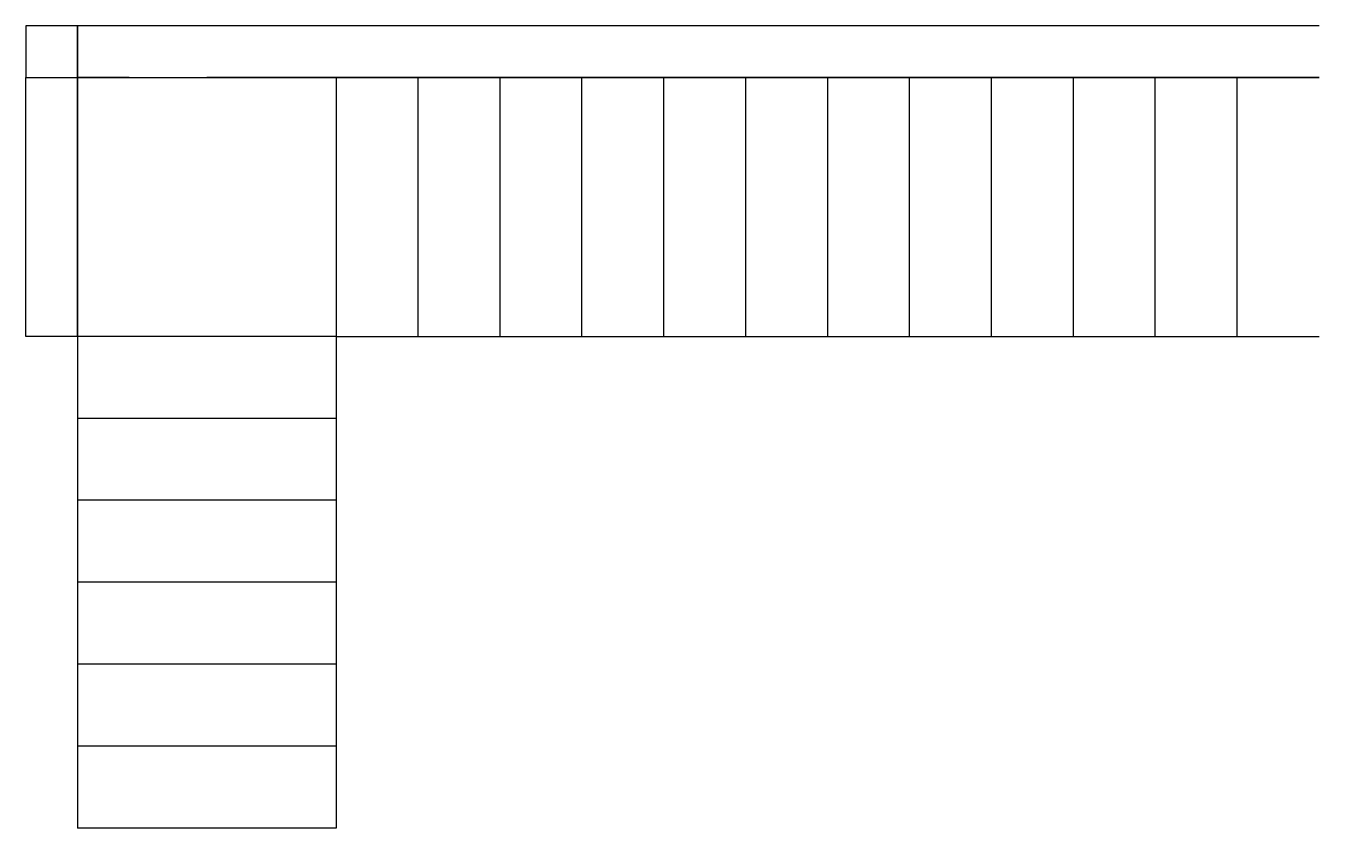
# Model space of a CAD drawing. Header units: centimetres. Extents: x -262314 to 1497847, y -126598 to 219599.
# Drawn here: x 615101 to 620101, y 90481 to 93581 of the extents above; entities that cross this region are included whole.
import ezdxf

# ---------------------------------------------------------------- set-up
doc = ezdxf.new("R2010")
doc.units = ezdxf.units.CM
doc.layers.add('I-STAIRS', color=44, linetype='Continuous')
doc.layers.add('Mur de soutenement', color=1, linetype='Continuous')

msp = doc.modelspace()

# ---------------------------------------------------------------- linework, layer by layer
at = {"layer": 'I-STAIRS'}
for p, q in [((620101.4, 93381.39), (615801.4, 93381.39)), ((616618.07, 92381.39), (616618.07, 93381.39)), ((616934.73, 92381.39), (616934.73, 93381.39)), ((617251.4, 92381.39), (617251.4, 93381.39)), ((617568.07, 92381.39), (617568.07, 93381.39)), ((617884.73, 92381.39), (617884.73, 93381.39)), ((618201.4, 92381.39), (618201.4, 93381.39)), ((618518.07, 92381.39), (618518.07, 93381.39)), ((618834.73, 92381.39), (618834.73, 93381.39)), ((619151.4, 92381.39), (619151.4, 93381.39)), ((619468.07, 92381.39), (619468.07, 93381.39)), ((619784.73, 92381.39), (619784.73, 93381.39)), ((615301.4, 92381.39), (615301.4, 90481.39)), ((616301.4, 92381.39), (620101.4, 92381.39)), ((616301.4, 92381.39), (616301.4, 90481.39)), ((616301.4, 92064.72), (615301.4, 92064.72)), ((616301.4, 91748.05), (615301.4, 91748.05)), ((616301.4, 91431.39), (615301.4, 91431.39)), ((616301.4, 91114.72), (615301.4, 91114.72)), ((616301.4, 90798.05), (615301.4, 90798.05)), ((616301.4, 90481.39), (615301.4, 90481.39))]:
    msp.add_line(p, q, dxfattribs=at)
msp.add_lwpolyline([(615301.4, 93381.39), (616301.4, 93381.39), (616301.4, 92381.39), (615301.4, 92381.39)], close=True, dxfattribs=at)
at = {"layer": 'Mur de soutenement'}
for p, q in [((620101.4, 93581.39), (615301.4, 93581.39)), ((615301.4, 93581.39), (615301.4, 93381.39)), ((615301.4, 93381.39), (620101.4, 93381.39)), ((615501.4, 93381.39), (615301.4, 93381.39))]:
    msp.add_line(p, q, dxfattribs=at)
for points in [[(615101.4, 93381.39), (615301.4, 93381.39), (615301.4, 93581.39), (615101.4, 93581.39)], [(615101.4, 93381.39), (615301.4, 93381.39), (615301.4, 92381.39), (615101.4, 92381.39)]]:
    msp.add_lwpolyline(points, close=True, dxfattribs=at)

doc.saveas('drawing.dxf')
